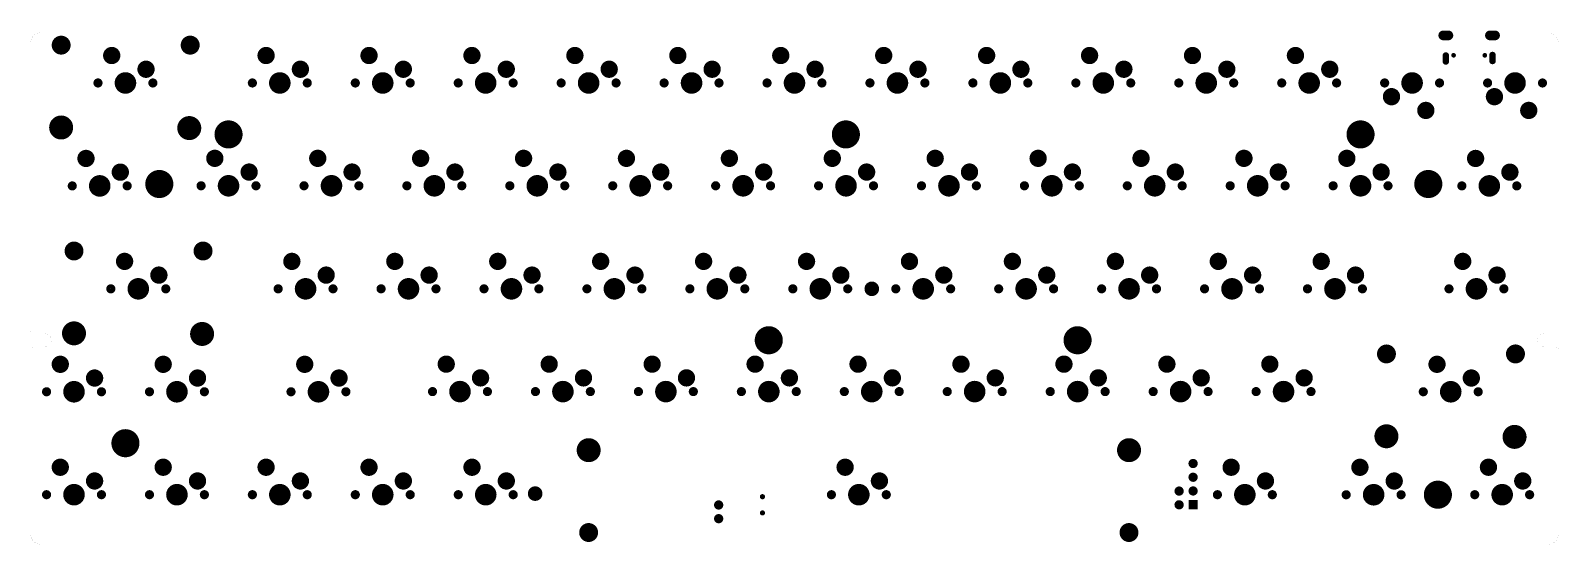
# Model space of a CAD drawing. Header units: millimetres. Extents: x 1049 to 1332, y 1256 to 1351.
import ezdxf

# ---------------------------------------------------------------- set-up
doc = ezdxf.new("R2010")
doc.units = ezdxf.units.MM
for name, color, linetype in [('BottomSolder', 6, 'Continuous'), ('KeepOutLayer', 6, 'Continuous'), ('PadHoleLayer', 156, 'Continuous')]:
    doc.layers.add(name, color=color, linetype=linetype)

# ---------------------------------------------------------------- blocks, each defined once
blk = doc.blocks.new('TYPE_C_2_76')
at = {"layer": 'BottomSolder'}
for points, const_width in [([(-3.85, 1.55), (-4.79, 1.55)], 1.8), ([(4.79, 1.55), (3.85, 1.55)], 1.8), ([(-4.32, -2.17), (-4.32, -3.27)], 1.2), ([(4.32, -2.08), (4.32, -3.18)], 1.2)]:
    blk.add_lwpolyline(points, dxfattribs=dict(at, const_width=const_width))
for points, const_width in [([(-5.24, 1.55, 1), (-4.34, 1.55, 1)], 0.902), ([(-4.3, 1.55, 1), (-3.4, 1.55, 1)], 0.902), ([(3.4, 1.55, 1), (4.3, 1.55, 1)], 0.902), ([(4.34, 1.55, 1), (5.24, 1.55, 1)], 0.902), ([(-4.62, -2.17, 1), (-4.02, -2.17, 1)], 0.602), ([(-4.62, -3.27, 1), (-4.02, -3.27, 1)], 0.602), ([(-3.1, -2.13, 1), (-2.67, -2.13, 1)], 0.427), ([(2.68, -2.13, 1), (3.11, -2.13, 1)], 0.427), ([(4.02, -2.08, 1), (4.62, -2.08, 1)], 0.602), ([(4.02, -3.18, 1), (4.62, -3.18, 1)], 0.602)]:
    blk.add_lwpolyline(points, format="xyb", close=True, dxfattribs=dict(at, const_width=const_width))
at = {"layer": 'PadHoleLayer'}
for points, const_width in [([(-4.54, 1.33), (-4.54, 1.78, -1), (-4.09, 1.78), (-4.09, 1.33, -1)], 0.15), ([(4.09, 1.33), (4.09, 1.78, -1), (4.54, 1.78), (4.54, 1.33, -1)], 0.15), ([(-4.54, -3.19), (-4.54, -2.24, -1), (-4.09, -2.24), (-4.09, -3.19, -1)], 0.15), ([(-3.05, -2.13, 1), (-2.72, -2.13, 1)], 0.325), ([(2.73, -2.13, 1), (3.06, -2.13, 1)], 0.325), ([(4.09, -3.1), (4.09, -2.15, -1), (4.54, -2.15), (4.54, -3.1, -1)], 0.15)]:
    blk.add_lwpolyline(points, format="xyb", close=True, dxfattribs=dict(at, const_width=const_width))
blk = doc.blocks.new('HDR1X4_79')
at = {"layer": 'BottomSolder', "const_width": 0.852}
for points in [[(2.11, 0, 1), (2.97, 0, 1)], [(4.65, 0, 1), (5.51, 0, 1)], [(7.19, 0, 1), (8.05, 0, 1)]]:
    blk.add_lwpolyline(points, format="xyb", close=True, dxfattribs=at)
at = {"layer": 'BottomSolder'}
blk.add_solid([(-0.85, -0.85), (0.85, -0.85), (-0.85, 0.85), (0.85, 0.85)], dxfattribs=at)
at = {"layer": 'PadHoleLayer', "const_width": 0.45}
for points in [[(-0.23, 0, 1), (0.23, 0, 1)], [(2.31, 0, 1), (2.77, 0, 1)], [(4.85, 0, 1), (5.31, 0, 1)], [(7.39, 0, 1), (7.85, 0, 1)]]:
    blk.add_lwpolyline(points, format="xyb", close=True, dxfattribs=at)
blk = doc.blocks.new('JUMP_WIRE_80')
at = {"layer": 'BottomSolder', "const_width": 0.852}
for points in [[(-0.43, 0, 1), (0.43, 0, 1)], [(2.11, 0, 1), (2.97, 0, 1)]]:
    blk.add_lwpolyline(points, format="xyb", close=True, dxfattribs=at)
at = {"layer": 'PadHoleLayer', "const_width": 0.457}
for points in [[(-0.23, 0, 1), (0.23, 0, 1)], [(2.31, 0, 1), (2.77, 0, 1)]]:
    blk.add_lwpolyline(points, format="xyb", close=True, dxfattribs=at)
blk = doc.blocks.new('2X____82')
at = {"layer": 'BottomSolder'}
for points, const_width in [([(-12.77, 7, 1), (-11.02, 7, 1)], 1.75), ([(11.1, 7, 1), (12.86, 7, 1)], 1.75), ([(-13.01, -8.24, 1), (-10.79, -8.24, 1)], 2.22), ([(10.7, -8.35, 1), (12.92, -8.35, 1)], 2.22)]:
    blk.add_lwpolyline(points, format="xyb", close=True, dxfattribs=dict(at, const_width=const_width))
at = {"layer": 'PadHoleLayer'}
for points, const_width in [([(-12.66, 7, 1), (-11.13, 7, 1)], 1.52), ([(11.22, 7, 1), (12.74, 7, 1)], 1.52), ([(-12.89, -8.24, 1), (-10.9, -8.24, 1)], 1.99), ([(10.81, -8.35, 1), (12.8, -8.35, 1)], 1.99)]:
    blk.add_lwpolyline(points, format="xyb", close=True, dxfattribs=dict(at, const_width=const_width))
blk = doc.blocks.new('2X____83')
at = {"layer": 'BottomSolder'}
for points, const_width in [([(-12.77, 7, 1), (-11.02, 7, 1)], 1.75), ([(11.1, 7, 1), (12.86, 7, 1)], 1.75), ([(-13.01, -8.24, 1), (-10.79, -8.24, 1)], 2.22), ([(10.7, -8.35, 1), (12.92, -8.35, 1)], 2.22)]:
    blk.add_lwpolyline(points, format="xyb", close=True, dxfattribs=dict(at, const_width=const_width))
at = {"layer": 'PadHoleLayer'}
for points, const_width in [([(-12.66, 7, 1), (-11.13, 7, 1)], 1.52), ([(11.22, 7, 1), (12.74, 7, 1)], 1.52), ([(-12.89, -8.24, 1), (-10.9, -8.24, 1)], 1.99), ([(10.81, -8.35, 1), (12.8, -8.35, 1)], 1.99)]:
    blk.add_lwpolyline(points, format="xyb", close=True, dxfattribs=dict(at, const_width=const_width))
blk = doc.blocks.new('2X____84')
at = {"layer": 'BottomSolder'}
for points, const_width in [([(-12.77, 7, 1), (-11.02, 7, 1)], 1.75), ([(11.1, 7, 1), (12.86, 7, 1)], 1.75), ([(-13.01, -8.24, 1), (-10.79, -8.24, 1)], 2.22), ([(10.7, -8.35, 1), (12.92, -8.35, 1)], 2.22)]:
    blk.add_lwpolyline(points, format="xyb", close=True, dxfattribs=dict(at, const_width=const_width))
at = {"layer": 'PadHoleLayer'}
for points, const_width in [([(-12.66, 7, 1), (-11.13, 7, 1)], 1.52), ([(11.22, 7, 1), (12.74, 7, 1)], 1.52), ([(-12.89, -8.24, 1), (-10.9, -8.24, 1)], 1.99), ([(10.81, -8.35, 1), (12.8, -8.35, 1)], 1.99)]:
    blk.add_lwpolyline(points, format="xyb", close=True, dxfattribs=dict(at, const_width=const_width))
blk = doc.blocks.new('6_25X____85')
at = {"layer": 'BottomSolder'}
for points, const_width in [([(-51.11, 8.24, 1), (-48.89, 8.24, 1)], 2.22), ([(48.89, 8.24, 1), (51.11, 8.24, 1)], 2.22), ([(-50.88, -7, 1), (-49.13, -7, 1)], 1.75), ([(49.12, -7, 1), (50.87, -7, 1)], 1.75)]:
    blk.add_lwpolyline(points, format="xyb", close=True, dxfattribs=dict(at, const_width=const_width))
at = {"layer": 'PadHoleLayer'}
for points, const_width in [([(-51, 8.24, 1), (-49.01, 8.24, 1)], 1.99), ([(49, 8.24, 1), (50.99, 8.24, 1)], 1.99), ([(-50.77, -7, 1), (-49.24, -7, 1)], 1.52), ([(49.23, -7, 1), (50.76, -7, 1)], 1.52)]:
    blk.add_lwpolyline(points, format="xyb", close=True, dxfattribs=dict(at, const_width=const_width))
blk = doc.blocks.new('____86')
at = {"layer": 'BottomSolder'}
for points, const_width in [([(-3.34, 5.08, 1), (-1.74, 5.08, 1)], 1.6), ([(3.01, 2.54, 1), (4.61, 2.54, 1)], 1.6), ([(-5.5, 0, 1), (-4.66, 0, 1)], 0.85), ([(-1, 0, 1), (1, 0, 1)], 1.99), ([(4.66, 0, 1), (5.5, 0, 1)], 0.85)]:
    blk.add_lwpolyline(points, format="xyb", close=True, dxfattribs=dict(at, const_width=const_width))
at = {"layer": 'PadHoleLayer'}
for points, const_width in [([(-3.29, 5.08, 1), (-1.79, 5.08, 1)], 1.5), ([(3.06, 2.54, 1), (4.56, 2.54, 1)], 1.5), ([(-5.5, 0, 1), (-4.66, 0, 1)], 0.85), ([(-1, 0, 1), (1, 0, 1)], 1.99), ([(4.66, 0, 1), (5.5, 0, 1)], 0.85)]:
    blk.add_lwpolyline(points, format="xyb", close=True, dxfattribs=dict(at, const_width=const_width))
blk = doc.blocks.new('____87')
at = {"layer": 'BottomSolder'}
for points, const_width in [([(-3.34, 5.08, 1), (-1.74, 5.08, 1)], 1.6), ([(3.01, 2.54, 1), (4.61, 2.54, 1)], 1.6), ([(-5.5, 0, 1), (-4.66, 0, 1)], 0.85), ([(-1, 0, 1), (1, 0, 1)], 1.99), ([(4.66, 0, 1), (5.5, 0, 1)], 0.85)]:
    blk.add_lwpolyline(points, format="xyb", close=True, dxfattribs=dict(at, const_width=const_width))
at = {"layer": 'PadHoleLayer'}
for points, const_width in [([(-3.29, 5.08, 1), (-1.79, 5.08, 1)], 1.5), ([(3.06, 2.54, 1), (4.56, 2.54, 1)], 1.5), ([(-5.5, 0, 1), (-4.66, 0, 1)], 0.85), ([(-1, 0, 1), (1, 0, 1)], 1.99), ([(4.66, 0, 1), (5.5, 0, 1)], 0.85)]:
    blk.add_lwpolyline(points, format="xyb", close=True, dxfattribs=dict(at, const_width=const_width))
blk = doc.blocks.new('____88')
at = {"layer": 'BottomSolder'}
for points, const_width in [([(-3.34, 5.08, 1), (-1.74, 5.08, 1)], 1.6), ([(3.01, 2.54, 1), (4.61, 2.54, 1)], 1.6), ([(-5.5, 0, 1), (-4.66, 0, 1)], 0.85), ([(-1, 0, 1), (1, 0, 1)], 1.99), ([(4.66, 0, 1), (5.5, 0, 1)], 0.85)]:
    blk.add_lwpolyline(points, format="xyb", close=True, dxfattribs=dict(at, const_width=const_width))
at = {"layer": 'PadHoleLayer'}
for points, const_width in [([(-3.29, 5.08, 1), (-1.79, 5.08, 1)], 1.5), ([(3.06, 2.54, 1), (4.56, 2.54, 1)], 1.5), ([(-5.5, 0, 1), (-4.66, 0, 1)], 0.85), ([(-1, 0, 1), (1, 0, 1)], 1.99), ([(4.66, 0, 1), (5.5, 0, 1)], 0.85)]:
    blk.add_lwpolyline(points, format="xyb", close=True, dxfattribs=dict(at, const_width=const_width))
blk = doc.blocks.new('____89')
at = {"layer": 'BottomSolder'}
for points, const_width in [([(-3.34, 5.08, 1), (-1.74, 5.08, 1)], 1.6), ([(3.01, 2.54, 1), (4.61, 2.54, 1)], 1.6), ([(-5.5, 0, 1), (-4.66, 0, 1)], 0.85), ([(-1, 0, 1), (1, 0, 1)], 1.99), ([(4.66, 0, 1), (5.5, 0, 1)], 0.85)]:
    blk.add_lwpolyline(points, format="xyb", close=True, dxfattribs=dict(at, const_width=const_width))
at = {"layer": 'PadHoleLayer'}
for points, const_width in [([(-3.29, 5.08, 1), (-1.79, 5.08, 1)], 1.5), ([(3.06, 2.54, 1), (4.56, 2.54, 1)], 1.5), ([(-5.5, 0, 1), (-4.66, 0, 1)], 0.85), ([(-1, 0, 1), (1, 0, 1)], 1.99), ([(4.66, 0, 1), (5.5, 0, 1)], 0.85)]:
    blk.add_lwpolyline(points, format="xyb", close=True, dxfattribs=dict(at, const_width=const_width))
blk = doc.blocks.new('____90')
at = {"layer": 'BottomSolder'}
for points, const_width in [([(-3.34, 5.08, 1), (-1.74, 5.08, 1)], 1.6), ([(3.01, 2.54, 1), (4.61, 2.54, 1)], 1.6), ([(-5.5, 0, 1), (-4.66, 0, 1)], 0.85), ([(-1, 0, 1), (1, 0, 1)], 1.99), ([(4.66, 0, 1), (5.5, 0, 1)], 0.85)]:
    blk.add_lwpolyline(points, format="xyb", close=True, dxfattribs=dict(at, const_width=const_width))
at = {"layer": 'PadHoleLayer'}
for points, const_width in [([(-3.29, 5.08, 1), (-1.79, 5.08, 1)], 1.5), ([(3.06, 2.54, 1), (4.56, 2.54, 1)], 1.5), ([(-5.5, 0, 1), (-4.66, 0, 1)], 0.85), ([(-1, 0, 1), (1, 0, 1)], 1.99), ([(4.66, 0, 1), (5.5, 0, 1)], 0.85)]:
    blk.add_lwpolyline(points, format="xyb", close=True, dxfattribs=dict(at, const_width=const_width))
blk = doc.blocks.new('____91')
at = {"layer": 'BottomSolder'}
for points, const_width in [([(-3.34, 5.08, 1), (-1.74, 5.08, 1)], 1.6), ([(3.01, 2.54, 1), (4.61, 2.54, 1)], 1.6), ([(-5.5, 0, 1), (-4.66, 0, 1)], 0.85), ([(-1, 0, 1), (1, 0, 1)], 1.99), ([(4.66, 0, 1), (5.5, 0, 1)], 0.85)]:
    blk.add_lwpolyline(points, format="xyb", close=True, dxfattribs=dict(at, const_width=const_width))
at = {"layer": 'PadHoleLayer'}
for points, const_width in [([(-3.29, 5.08, 1), (-1.79, 5.08, 1)], 1.5), ([(3.06, 2.54, 1), (4.56, 2.54, 1)], 1.5), ([(-5.5, 0, 1), (-4.66, 0, 1)], 0.85), ([(-1, 0, 1), (1, 0, 1)], 1.99), ([(4.66, 0, 1), (5.5, 0, 1)], 0.85)]:
    blk.add_lwpolyline(points, format="xyb", close=True, dxfattribs=dict(at, const_width=const_width))
blk = doc.blocks.new('____92')
at = {"layer": 'BottomSolder'}
for points, const_width in [([(-3.34, 5.08, 1), (-1.74, 5.08, 1)], 1.6), ([(3.01, 2.54, 1), (4.61, 2.54, 1)], 1.6), ([(-5.5, 0, 1), (-4.66, 0, 1)], 0.85), ([(-1, 0, 1), (1, 0, 1)], 1.99), ([(4.66, 0, 1), (5.5, 0, 1)], 0.85)]:
    blk.add_lwpolyline(points, format="xyb", close=True, dxfattribs=dict(at, const_width=const_width))
at = {"layer": 'PadHoleLayer'}
for points, const_width in [([(-3.29, 5.08, 1), (-1.79, 5.08, 1)], 1.5), ([(3.06, 2.54, 1), (4.56, 2.54, 1)], 1.5), ([(-5.5, 0, 1), (-4.66, 0, 1)], 0.85), ([(-1, 0, 1), (1, 0, 1)], 1.99), ([(4.66, 0, 1), (5.5, 0, 1)], 0.85)]:
    blk.add_lwpolyline(points, format="xyb", close=True, dxfattribs=dict(at, const_width=const_width))
blk = doc.blocks.new('____93')
at = {"layer": 'BottomSolder'}
for points, const_width in [([(-3.34, 5.08, 1), (-1.74, 5.08, 1)], 1.6), ([(3.01, 2.54, 1), (4.61, 2.54, 1)], 1.6), ([(-5.5, 0, 1), (-4.66, 0, 1)], 0.85), ([(-1, 0, 1), (1, 0, 1)], 1.99), ([(4.66, 0, 1), (5.5, 0, 1)], 0.85)]:
    blk.add_lwpolyline(points, format="xyb", close=True, dxfattribs=dict(at, const_width=const_width))
at = {"layer": 'PadHoleLayer'}
for points, const_width in [([(-3.29, 5.08, 1), (-1.79, 5.08, 1)], 1.5), ([(3.06, 2.54, 1), (4.56, 2.54, 1)], 1.5), ([(-5.5, 0, 1), (-4.66, 0, 1)], 0.85), ([(-1, 0, 1), (1, 0, 1)], 1.99), ([(4.66, 0, 1), (5.5, 0, 1)], 0.85)]:
    blk.add_lwpolyline(points, format="xyb", close=True, dxfattribs=dict(at, const_width=const_width))
blk = doc.blocks.new('____94')
at = {"layer": 'BottomSolder'}
for points, const_width in [([(-3.34, 5.08, 1), (-1.74, 5.08, 1)], 1.6), ([(3.01, 2.54, 1), (4.61, 2.54, 1)], 1.6), ([(-5.5, 0, 1), (-4.66, 0, 1)], 0.85), ([(-1, 0, 1), (1, 0, 1)], 1.99), ([(4.66, 0, 1), (5.5, 0, 1)], 0.85)]:
    blk.add_lwpolyline(points, format="xyb", close=True, dxfattribs=dict(at, const_width=const_width))
at = {"layer": 'PadHoleLayer'}
for points, const_width in [([(-3.29, 5.08, 1), (-1.79, 5.08, 1)], 1.5), ([(3.06, 2.54, 1), (4.56, 2.54, 1)], 1.5), ([(-5.5, 0, 1), (-4.66, 0, 1)], 0.85), ([(-1, 0, 1), (1, 0, 1)], 1.99), ([(4.66, 0, 1), (5.5, 0, 1)], 0.85)]:
    blk.add_lwpolyline(points, format="xyb", close=True, dxfattribs=dict(at, const_width=const_width))
blk = doc.blocks.new('____95')
at = {"layer": 'BottomSolder'}
for points, const_width in [([(-3.34, 5.08, 1), (-1.74, 5.08, 1)], 1.6), ([(3.01, 2.54, 1), (4.61, 2.54, 1)], 1.6), ([(-5.5, 0, 1), (-4.66, 0, 1)], 0.85), ([(-1, 0, 1), (1, 0, 1)], 1.99), ([(4.66, 0, 1), (5.5, 0, 1)], 0.85)]:
    blk.add_lwpolyline(points, format="xyb", close=True, dxfattribs=dict(at, const_width=const_width))
at = {"layer": 'PadHoleLayer'}
for points, const_width in [([(-3.29, 5.08, 1), (-1.79, 5.08, 1)], 1.5), ([(3.06, 2.54, 1), (4.56, 2.54, 1)], 1.5), ([(-5.5, 0, 1), (-4.66, 0, 1)], 0.85), ([(-1, 0, 1), (1, 0, 1)], 1.99), ([(4.66, 0, 1), (5.5, 0, 1)], 0.85)]:
    blk.add_lwpolyline(points, format="xyb", close=True, dxfattribs=dict(at, const_width=const_width))
blk = doc.blocks.new('____96')
at = {"layer": 'BottomSolder'}
for points, const_width in [([(-3.34, 5.08, 1), (-1.74, 5.08, 1)], 1.6), ([(3.01, 2.54, 1), (4.61, 2.54, 1)], 1.6), ([(-5.5, 0, 1), (-4.66, 0, 1)], 0.85), ([(-1, 0, 1), (1, 0, 1)], 1.99), ([(4.66, 0, 1), (5.5, 0, 1)], 0.85)]:
    blk.add_lwpolyline(points, format="xyb", close=True, dxfattribs=dict(at, const_width=const_width))
at = {"layer": 'PadHoleLayer'}
for points, const_width in [([(-3.29, 5.08, 1), (-1.79, 5.08, 1)], 1.5), ([(3.06, 2.54, 1), (4.56, 2.54, 1)], 1.5), ([(-5.5, 0, 1), (-4.66, 0, 1)], 0.85), ([(-1, 0, 1), (1, 0, 1)], 1.99), ([(4.66, 0, 1), (5.5, 0, 1)], 0.85)]:
    blk.add_lwpolyline(points, format="xyb", close=True, dxfattribs=dict(at, const_width=const_width))
blk = doc.blocks.new('____97')
at = {"layer": 'BottomSolder'}
for points, const_width in [([(-3.34, 5.08, 1), (-1.74, 5.08, 1)], 1.6), ([(3.01, 2.54, 1), (4.61, 2.54, 1)], 1.6), ([(-5.5, 0, 1), (-4.66, 0, 1)], 0.85), ([(-1, 0, 1), (1, 0, 1)], 1.99), ([(4.66, 0, 1), (5.5, 0, 1)], 0.85)]:
    blk.add_lwpolyline(points, format="xyb", close=True, dxfattribs=dict(at, const_width=const_width))
at = {"layer": 'PadHoleLayer'}
for points, const_width in [([(-3.29, 5.08, 1), (-1.79, 5.08, 1)], 1.5), ([(3.06, 2.54, 1), (4.56, 2.54, 1)], 1.5), ([(-5.5, 0, 1), (-4.66, 0, 1)], 0.85), ([(-1, 0, 1), (1, 0, 1)], 1.99), ([(4.66, 0, 1), (5.5, 0, 1)], 0.85)]:
    blk.add_lwpolyline(points, format="xyb", close=True, dxfattribs=dict(at, const_width=const_width))
blk = doc.blocks.new('____98')
at = {"layer": 'BottomSolder'}
for points, const_width in [([(-3.34, 5.08, 1), (-1.74, 5.08, 1)], 1.6), ([(3.01, 2.54, 1), (4.61, 2.54, 1)], 1.6), ([(-5.5, 0, 1), (-4.66, 0, 1)], 0.85), ([(-1, 0, 1), (1, 0, 1)], 1.99), ([(4.66, 0, 1), (5.5, 0, 1)], 0.85)]:
    blk.add_lwpolyline(points, format="xyb", close=True, dxfattribs=dict(at, const_width=const_width))
at = {"layer": 'PadHoleLayer'}
for points, const_width in [([(-3.29, 5.08, 1), (-1.79, 5.08, 1)], 1.5), ([(3.06, 2.54, 1), (4.56, 2.54, 1)], 1.5), ([(-5.5, 0, 1), (-4.66, 0, 1)], 0.85), ([(-1, 0, 1), (1, 0, 1)], 1.99), ([(4.66, 0, 1), (5.5, 0, 1)], 0.85)]:
    blk.add_lwpolyline(points, format="xyb", close=True, dxfattribs=dict(at, const_width=const_width))
blk = doc.blocks.new('____99')
at = {"layer": 'BottomSolder'}
for points, const_width in [([(-3.34, 5.08, 1), (-1.74, 5.08, 1)], 1.6), ([(3.01, 2.54, 1), (4.61, 2.54, 1)], 1.6), ([(-5.5, 0, 1), (-4.66, 0, 1)], 0.85), ([(-1, 0, 1), (1, 0, 1)], 1.99), ([(4.66, 0, 1), (5.5, 0, 1)], 0.85)]:
    blk.add_lwpolyline(points, format="xyb", close=True, dxfattribs=dict(at, const_width=const_width))
at = {"layer": 'PadHoleLayer'}
for points, const_width in [([(-3.29, 5.08, 1), (-1.79, 5.08, 1)], 1.5), ([(3.06, 2.54, 1), (4.56, 2.54, 1)], 1.5), ([(-5.5, 0, 1), (-4.66, 0, 1)], 0.85), ([(-1, 0, 1), (1, 0, 1)], 1.99), ([(4.66, 0, 1), (5.5, 0, 1)], 0.85)]:
    blk.add_lwpolyline(points, format="xyb", close=True, dxfattribs=dict(at, const_width=const_width))
blk = doc.blocks.new('____100')
at = {"layer": 'BottomSolder'}
for points, const_width in [([(-3.34, 5.08, 1), (-1.74, 5.08, 1)], 1.6), ([(3.01, 2.54, 1), (4.61, 2.54, 1)], 1.6), ([(-5.5, 0, 1), (-4.66, 0, 1)], 0.85), ([(-1, 0, 1), (1, 0, 1)], 1.99), ([(4.66, 0, 1), (5.5, 0, 1)], 0.85)]:
    blk.add_lwpolyline(points, format="xyb", close=True, dxfattribs=dict(at, const_width=const_width))
at = {"layer": 'PadHoleLayer'}
for points, const_width in [([(-3.29, 5.08, 1), (-1.79, 5.08, 1)], 1.5), ([(3.06, 2.54, 1), (4.56, 2.54, 1)], 1.5), ([(-5.5, 0, 1), (-4.66, 0, 1)], 0.85), ([(-1, 0, 1), (1, 0, 1)], 1.99), ([(4.66, 0, 1), (5.5, 0, 1)], 0.85)]:
    blk.add_lwpolyline(points, format="xyb", close=True, dxfattribs=dict(at, const_width=const_width))
blk = doc.blocks.new('____101')
at = {"layer": 'BottomSolder'}
for points, const_width in [([(-3.34, 5.08, 1), (-1.74, 5.08, 1)], 1.6), ([(3.01, 2.54, 1), (4.61, 2.54, 1)], 1.6), ([(-5.5, 0, 1), (-4.66, 0, 1)], 0.85), ([(-1, 0, 1), (1, 0, 1)], 1.99), ([(4.66, 0, 1), (5.5, 0, 1)], 0.85)]:
    blk.add_lwpolyline(points, format="xyb", close=True, dxfattribs=dict(at, const_width=const_width))
at = {"layer": 'PadHoleLayer'}
for points, const_width in [([(-3.29, 5.08, 1), (-1.79, 5.08, 1)], 1.5), ([(3.06, 2.54, 1), (4.56, 2.54, 1)], 1.5), ([(-5.5, 0, 1), (-4.66, 0, 1)], 0.85), ([(-1, 0, 1), (1, 0, 1)], 1.99), ([(4.66, 0, 1), (5.5, 0, 1)], 0.85)]:
    blk.add_lwpolyline(points, format="xyb", close=True, dxfattribs=dict(at, const_width=const_width))
blk = doc.blocks.new('____102')
at = {"layer": 'BottomSolder'}
for points, const_width in [([(-3.34, 5.08, 1), (-1.74, 5.08, 1)], 1.6), ([(3.01, 2.54, 1), (4.61, 2.54, 1)], 1.6), ([(-5.5, 0, 1), (-4.66, 0, 1)], 0.85), ([(-1, 0, 1), (1, 0, 1)], 1.99), ([(4.66, 0, 1), (5.5, 0, 1)], 0.85)]:
    blk.add_lwpolyline(points, format="xyb", close=True, dxfattribs=dict(at, const_width=const_width))
at = {"layer": 'PadHoleLayer'}
for points, const_width in [([(-3.29, 5.08, 1), (-1.79, 5.08, 1)], 1.5), ([(3.06, 2.54, 1), (4.56, 2.54, 1)], 1.5), ([(-5.5, 0, 1), (-4.66, 0, 1)], 0.85), ([(-1, 0, 1), (1, 0, 1)], 1.99), ([(4.66, 0, 1), (5.5, 0, 1)], 0.85)]:
    blk.add_lwpolyline(points, format="xyb", close=True, dxfattribs=dict(at, const_width=const_width))
blk = doc.blocks.new('____103')
at = {"layer": 'BottomSolder'}
for points, const_width in [([(-3.34, 5.08, 1), (-1.74, 5.08, 1)], 1.6), ([(3.01, 2.54, 1), (4.61, 2.54, 1)], 1.6), ([(-5.5, 0, 1), (-4.66, 0, 1)], 0.85), ([(-1, 0, 1), (1, 0, 1)], 1.99), ([(4.66, 0, 1), (5.5, 0, 1)], 0.85)]:
    blk.add_lwpolyline(points, format="xyb", close=True, dxfattribs=dict(at, const_width=const_width))
at = {"layer": 'PadHoleLayer'}
for points, const_width in [([(-3.29, 5.08, 1), (-1.79, 5.08, 1)], 1.5), ([(3.06, 2.54, 1), (4.56, 2.54, 1)], 1.5), ([(-5.5, 0, 1), (-4.66, 0, 1)], 0.85), ([(-1, 0, 1), (1, 0, 1)], 1.99), ([(4.66, 0, 1), (5.5, 0, 1)], 0.85)]:
    blk.add_lwpolyline(points, format="xyb", close=True, dxfattribs=dict(at, const_width=const_width))
blk = doc.blocks.new('____104')
at = {"layer": 'BottomSolder'}
for points, const_width in [([(-3.34, 5.08, 1), (-1.74, 5.08, 1)], 1.6), ([(3.01, 2.54, 1), (4.61, 2.54, 1)], 1.6), ([(-5.5, 0, 1), (-4.66, 0, 1)], 0.85), ([(-1, 0, 1), (1, 0, 1)], 1.99), ([(4.66, 0, 1), (5.5, 0, 1)], 0.85)]:
    blk.add_lwpolyline(points, format="xyb", close=True, dxfattribs=dict(at, const_width=const_width))
at = {"layer": 'PadHoleLayer'}
for points, const_width in [([(-3.29, 5.08, 1), (-1.79, 5.08, 1)], 1.5), ([(3.06, 2.54, 1), (4.56, 2.54, 1)], 1.5), ([(-5.5, 0, 1), (-4.66, 0, 1)], 0.85), ([(-1, 0, 1), (1, 0, 1)], 1.99), ([(4.66, 0, 1), (5.5, 0, 1)], 0.85)]:
    blk.add_lwpolyline(points, format="xyb", close=True, dxfattribs=dict(at, const_width=const_width))
blk = doc.blocks.new('____105')
at = {"layer": 'BottomSolder'}
for points, const_width in [([(-3.34, 5.08, 1), (-1.74, 5.08, 1)], 1.6), ([(3.01, 2.54, 1), (4.61, 2.54, 1)], 1.6), ([(-5.5, 0, 1), (-4.66, 0, 1)], 0.85), ([(-1, 0, 1), (1, 0, 1)], 1.99), ([(4.66, 0, 1), (5.5, 0, 1)], 0.85)]:
    blk.add_lwpolyline(points, format="xyb", close=True, dxfattribs=dict(at, const_width=const_width))
at = {"layer": 'PadHoleLayer'}
for points, const_width in [([(-3.29, 5.08, 1), (-1.79, 5.08, 1)], 1.5), ([(3.06, 2.54, 1), (4.56, 2.54, 1)], 1.5), ([(-5.5, 0, 1), (-4.66, 0, 1)], 0.85), ([(-1, 0, 1), (1, 0, 1)], 1.99), ([(4.66, 0, 1), (5.5, 0, 1)], 0.85)]:
    blk.add_lwpolyline(points, format="xyb", close=True, dxfattribs=dict(at, const_width=const_width))
blk = doc.blocks.new('____106')
at = {"layer": 'BottomSolder'}
for points, const_width in [([(-3.34, 5.08, 1), (-1.74, 5.08, 1)], 1.6), ([(3.01, 2.54, 1), (4.61, 2.54, 1)], 1.6), ([(-5.5, 0, 1), (-4.66, 0, 1)], 0.85), ([(-1, 0, 1), (1, 0, 1)], 1.99), ([(4.66, 0, 1), (5.5, 0, 1)], 0.85)]:
    blk.add_lwpolyline(points, format="xyb", close=True, dxfattribs=dict(at, const_width=const_width))
at = {"layer": 'PadHoleLayer'}
for points, const_width in [([(-3.29, 5.08, 1), (-1.79, 5.08, 1)], 1.5), ([(3.06, 2.54, 1), (4.56, 2.54, 1)], 1.5), ([(-5.5, 0, 1), (-4.66, 0, 1)], 0.85), ([(-1, 0, 1), (1, 0, 1)], 1.99), ([(4.66, 0, 1), (5.5, 0, 1)], 0.85)]:
    blk.add_lwpolyline(points, format="xyb", close=True, dxfattribs=dict(at, const_width=const_width))
blk = doc.blocks.new('____107')
at = {"layer": 'BottomSolder'}
for points, const_width in [([(-3.34, 5.08, 1), (-1.74, 5.08, 1)], 1.6), ([(3.01, 2.54, 1), (4.61, 2.54, 1)], 1.6), ([(-5.5, 0, 1), (-4.66, 0, 1)], 0.85), ([(-1, 0, 1), (1, 0, 1)], 1.99), ([(4.66, 0, 1), (5.5, 0, 1)], 0.85)]:
    blk.add_lwpolyline(points, format="xyb", close=True, dxfattribs=dict(at, const_width=const_width))
at = {"layer": 'PadHoleLayer'}
for points, const_width in [([(-3.29, 5.08, 1), (-1.79, 5.08, 1)], 1.5), ([(3.06, 2.54, 1), (4.56, 2.54, 1)], 1.5), ([(-5.5, 0, 1), (-4.66, 0, 1)], 0.85), ([(-1, 0, 1), (1, 0, 1)], 1.99), ([(4.66, 0, 1), (5.5, 0, 1)], 0.85)]:
    blk.add_lwpolyline(points, format="xyb", close=True, dxfattribs=dict(at, const_width=const_width))
blk = doc.blocks.new('____108')
at = {"layer": 'BottomSolder'}
for points, const_width in [([(-3.34, 5.08, 1), (-1.74, 5.08, 1)], 1.6), ([(3.01, 2.54, 1), (4.61, 2.54, 1)], 1.6), ([(-5.5, 0, 1), (-4.66, 0, 1)], 0.85), ([(-1, 0, 1), (1, 0, 1)], 1.99), ([(4.66, 0, 1), (5.5, 0, 1)], 0.85)]:
    blk.add_lwpolyline(points, format="xyb", close=True, dxfattribs=dict(at, const_width=const_width))
at = {"layer": 'PadHoleLayer'}
for points, const_width in [([(-3.29, 5.08, 1), (-1.79, 5.08, 1)], 1.5), ([(3.06, 2.54, 1), (4.56, 2.54, 1)], 1.5), ([(-5.5, 0, 1), (-4.66, 0, 1)], 0.85), ([(-1, 0, 1), (1, 0, 1)], 1.99), ([(4.66, 0, 1), (5.5, 0, 1)], 0.85)]:
    blk.add_lwpolyline(points, format="xyb", close=True, dxfattribs=dict(at, const_width=const_width))
blk = doc.blocks.new('____109')
at = {"layer": 'BottomSolder'}
for points, const_width in [([(-3.34, 5.08, 1), (-1.74, 5.08, 1)], 1.6), ([(3.01, 2.54, 1), (4.61, 2.54, 1)], 1.6), ([(-5.5, 0, 1), (-4.66, 0, 1)], 0.85), ([(-1, 0, 1), (1, 0, 1)], 1.99), ([(4.66, 0, 1), (5.5, 0, 1)], 0.85)]:
    blk.add_lwpolyline(points, format="xyb", close=True, dxfattribs=dict(at, const_width=const_width))
at = {"layer": 'PadHoleLayer'}
for points, const_width in [([(-3.29, 5.08, 1), (-1.79, 5.08, 1)], 1.5), ([(3.06, 2.54, 1), (4.56, 2.54, 1)], 1.5), ([(-5.5, 0, 1), (-4.66, 0, 1)], 0.85), ([(-1, 0, 1), (1, 0, 1)], 1.99), ([(4.66, 0, 1), (5.5, 0, 1)], 0.85)]:
    blk.add_lwpolyline(points, format="xyb", close=True, dxfattribs=dict(at, const_width=const_width))
blk = doc.blocks.new('____110')
at = {"layer": 'BottomSolder'}
for points, const_width in [([(-3.34, 5.08, 1), (-1.74, 5.08, 1)], 1.6), ([(3.01, 2.54, 1), (4.61, 2.54, 1)], 1.6), ([(-5.5, 0, 1), (-4.66, 0, 1)], 0.85), ([(-1, 0, 1), (1, 0, 1)], 1.99), ([(4.66, 0, 1), (5.5, 0, 1)], 0.85)]:
    blk.add_lwpolyline(points, format="xyb", close=True, dxfattribs=dict(at, const_width=const_width))
at = {"layer": 'PadHoleLayer'}
for points, const_width in [([(-3.29, 5.08, 1), (-1.79, 5.08, 1)], 1.5), ([(3.06, 2.54, 1), (4.56, 2.54, 1)], 1.5), ([(-5.5, 0, 1), (-4.66, 0, 1)], 0.85), ([(-1, 0, 1), (1, 0, 1)], 1.99), ([(4.66, 0, 1), (5.5, 0, 1)], 0.85)]:
    blk.add_lwpolyline(points, format="xyb", close=True, dxfattribs=dict(at, const_width=const_width))
blk = doc.blocks.new('____111')
at = {"layer": 'BottomSolder'}
for points, const_width in [([(-3.34, 5.08, 1), (-1.74, 5.08, 1)], 1.6), ([(3.01, 2.54, 1), (4.61, 2.54, 1)], 1.6), ([(-5.5, 0, 1), (-4.66, 0, 1)], 0.85), ([(-1, 0, 1), (1, 0, 1)], 1.99), ([(4.66, 0, 1), (5.5, 0, 1)], 0.85)]:
    blk.add_lwpolyline(points, format="xyb", close=True, dxfattribs=dict(at, const_width=const_width))
at = {"layer": 'PadHoleLayer'}
for points, const_width in [([(-3.29, 5.08, 1), (-1.79, 5.08, 1)], 1.5), ([(3.06, 2.54, 1), (4.56, 2.54, 1)], 1.5), ([(-5.5, 0, 1), (-4.66, 0, 1)], 0.85), ([(-1, 0, 1), (1, 0, 1)], 1.99), ([(4.66, 0, 1), (5.5, 0, 1)], 0.85)]:
    blk.add_lwpolyline(points, format="xyb", close=True, dxfattribs=dict(at, const_width=const_width))
blk = doc.blocks.new('____112')
at = {"layer": 'BottomSolder'}
for points, const_width in [([(-3.34, 5.08, 1), (-1.74, 5.08, 1)], 1.6), ([(3.01, 2.54, 1), (4.61, 2.54, 1)], 1.6), ([(-5.5, 0, 1), (-4.66, 0, 1)], 0.85), ([(-1, 0, 1), (1, 0, 1)], 1.99), ([(4.66, 0, 1), (5.5, 0, 1)], 0.85)]:
    blk.add_lwpolyline(points, format="xyb", close=True, dxfattribs=dict(at, const_width=const_width))
at = {"layer": 'PadHoleLayer'}
for points, const_width in [([(-3.29, 5.08, 1), (-1.79, 5.08, 1)], 1.5), ([(3.06, 2.54, 1), (4.56, 2.54, 1)], 1.5), ([(-5.5, 0, 1), (-4.66, 0, 1)], 0.85), ([(-1, 0, 1), (1, 0, 1)], 1.99), ([(4.66, 0, 1), (5.5, 0, 1)], 0.85)]:
    blk.add_lwpolyline(points, format="xyb", close=True, dxfattribs=dict(at, const_width=const_width))
blk = doc.blocks.new('____113')
at = {"layer": 'BottomSolder'}
for points, const_width in [([(-3.34, 5.08, 1), (-1.74, 5.08, 1)], 1.6), ([(3.01, 2.54, 1), (4.61, 2.54, 1)], 1.6), ([(-5.5, 0, 1), (-4.66, 0, 1)], 0.85), ([(-1, 0, 1), (1, 0, 1)], 1.99), ([(4.66, 0, 1), (5.5, 0, 1)], 0.85)]:
    blk.add_lwpolyline(points, format="xyb", close=True, dxfattribs=dict(at, const_width=const_width))
at = {"layer": 'PadHoleLayer'}
for points, const_width in [([(-3.29, 5.08, 1), (-1.79, 5.08, 1)], 1.5), ([(3.06, 2.54, 1), (4.56, 2.54, 1)], 1.5), ([(-5.5, 0, 1), (-4.66, 0, 1)], 0.85), ([(-1, 0, 1), (1, 0, 1)], 1.99), ([(4.66, 0, 1), (5.5, 0, 1)], 0.85)]:
    blk.add_lwpolyline(points, format="xyb", close=True, dxfattribs=dict(at, const_width=const_width))
blk = doc.blocks.new('____114')
at = {"layer": 'BottomSolder'}
for points, const_width in [([(-3.34, 5.08, 1), (-1.74, 5.08, 1)], 1.6), ([(3.01, 2.54, 1), (4.61, 2.54, 1)], 1.6), ([(-5.5, 0, 1), (-4.66, 0, 1)], 0.85), ([(-1, 0, 1), (1, 0, 1)], 1.99), ([(4.66, 0, 1), (5.5, 0, 1)], 0.85)]:
    blk.add_lwpolyline(points, format="xyb", close=True, dxfattribs=dict(at, const_width=const_width))
at = {"layer": 'PadHoleLayer'}
for points, const_width in [([(-3.29, 5.08, 1), (-1.79, 5.08, 1)], 1.5), ([(3.06, 2.54, 1), (4.56, 2.54, 1)], 1.5), ([(-5.5, 0, 1), (-4.66, 0, 1)], 0.85), ([(-1, 0, 1), (1, 0, 1)], 1.99), ([(4.66, 0, 1), (5.5, 0, 1)], 0.85)]:
    blk.add_lwpolyline(points, format="xyb", close=True, dxfattribs=dict(at, const_width=const_width))
blk = doc.blocks.new('____115')
at = {"layer": 'BottomSolder'}
for points, const_width in [([(-3.34, 5.08, 1), (-1.74, 5.08, 1)], 1.6), ([(3.01, 2.54, 1), (4.61, 2.54, 1)], 1.6), ([(-5.5, 0, 1), (-4.66, 0, 1)], 0.85), ([(-1, 0, 1), (1, 0, 1)], 1.99), ([(4.66, 0, 1), (5.5, 0, 1)], 0.85)]:
    blk.add_lwpolyline(points, format="xyb", close=True, dxfattribs=dict(at, const_width=const_width))
at = {"layer": 'PadHoleLayer'}
for points, const_width in [([(-3.29, 5.08, 1), (-1.79, 5.08, 1)], 1.5), ([(3.06, 2.54, 1), (4.56, 2.54, 1)], 1.5), ([(-5.5, 0, 1), (-4.66, 0, 1)], 0.85), ([(-1, 0, 1), (1, 0, 1)], 1.99), ([(4.66, 0, 1), (5.5, 0, 1)], 0.85)]:
    blk.add_lwpolyline(points, format="xyb", close=True, dxfattribs=dict(at, const_width=const_width))
blk = doc.blocks.new('____116')
at = {"layer": 'BottomSolder'}
for points, const_width in [([(-3.34, 5.08, 1), (-1.74, 5.08, 1)], 1.6), ([(3.01, 2.54, 1), (4.61, 2.54, 1)], 1.6), ([(-5.5, 0, 1), (-4.66, 0, 1)], 0.85), ([(-1, 0, 1), (1, 0, 1)], 1.99), ([(4.66, 0, 1), (5.5, 0, 1)], 0.85)]:
    blk.add_lwpolyline(points, format="xyb", close=True, dxfattribs=dict(at, const_width=const_width))
at = {"layer": 'PadHoleLayer'}
for points, const_width in [([(-3.29, 5.08, 1), (-1.79, 5.08, 1)], 1.5), ([(3.06, 2.54, 1), (4.56, 2.54, 1)], 1.5), ([(-5.5, 0, 1), (-4.66, 0, 1)], 0.85), ([(-1, 0, 1), (1, 0, 1)], 1.99), ([(4.66, 0, 1), (5.5, 0, 1)], 0.85)]:
    blk.add_lwpolyline(points, format="xyb", close=True, dxfattribs=dict(at, const_width=const_width))
blk = doc.blocks.new('____117')
at = {"layer": 'BottomSolder'}
for points, const_width in [([(-3.34, 5.08, 1), (-1.74, 5.08, 1)], 1.6), ([(3.01, 2.54, 1), (4.61, 2.54, 1)], 1.6), ([(-5.5, 0, 1), (-4.66, 0, 1)], 0.85), ([(-1, 0, 1), (1, 0, 1)], 1.99), ([(4.66, 0, 1), (5.5, 0, 1)], 0.85)]:
    blk.add_lwpolyline(points, format="xyb", close=True, dxfattribs=dict(at, const_width=const_width))
at = {"layer": 'PadHoleLayer'}
for points, const_width in [([(-3.29, 5.08, 1), (-1.79, 5.08, 1)], 1.5), ([(3.06, 2.54, 1), (4.56, 2.54, 1)], 1.5), ([(-5.5, 0, 1), (-4.66, 0, 1)], 0.85), ([(-1, 0, 1), (1, 0, 1)], 1.99), ([(4.66, 0, 1), (5.5, 0, 1)], 0.85)]:
    blk.add_lwpolyline(points, format="xyb", close=True, dxfattribs=dict(at, const_width=const_width))
blk = doc.blocks.new('____118')
at = {"layer": 'BottomSolder'}
for points, const_width in [([(-3.34, 5.08, 1), (-1.74, 5.08, 1)], 1.6), ([(3.01, 2.54, 1), (4.61, 2.54, 1)], 1.6), ([(-5.5, 0, 1), (-4.66, 0, 1)], 0.85), ([(-1, 0, 1), (1, 0, 1)], 1.99), ([(4.66, 0, 1), (5.5, 0, 1)], 0.85)]:
    blk.add_lwpolyline(points, format="xyb", close=True, dxfattribs=dict(at, const_width=const_width))
at = {"layer": 'PadHoleLayer'}
for points, const_width in [([(-3.29, 5.08, 1), (-1.79, 5.08, 1)], 1.5), ([(3.06, 2.54, 1), (4.56, 2.54, 1)], 1.5), ([(-5.5, 0, 1), (-4.66, 0, 1)], 0.85), ([(-1, 0, 1), (1, 0, 1)], 1.99), ([(4.66, 0, 1), (5.5, 0, 1)], 0.85)]:
    blk.add_lwpolyline(points, format="xyb", close=True, dxfattribs=dict(at, const_width=const_width))
blk = doc.blocks.new('____119')
at = {"layer": 'BottomSolder'}
for points, const_width in [([(-3.34, 5.08, 1), (-1.74, 5.08, 1)], 1.6), ([(3.01, 2.54, 1), (4.61, 2.54, 1)], 1.6), ([(-5.5, 0, 1), (-4.66, 0, 1)], 0.85), ([(-1, 0, 1), (1, 0, 1)], 1.99), ([(4.66, 0, 1), (5.5, 0, 1)], 0.85)]:
    blk.add_lwpolyline(points, format="xyb", close=True, dxfattribs=dict(at, const_width=const_width))
at = {"layer": 'PadHoleLayer'}
for points, const_width in [([(-3.29, 5.08, 1), (-1.79, 5.08, 1)], 1.5), ([(3.06, 2.54, 1), (4.56, 2.54, 1)], 1.5), ([(-5.5, 0, 1), (-4.66, 0, 1)], 0.85), ([(-1, 0, 1), (1, 0, 1)], 1.99), ([(4.66, 0, 1), (5.5, 0, 1)], 0.85)]:
    blk.add_lwpolyline(points, format="xyb", close=True, dxfattribs=dict(at, const_width=const_width))
blk = doc.blocks.new('____120')
at = {"layer": 'BottomSolder'}
for points, const_width in [([(-3.34, 5.08, 1), (-1.74, 5.08, 1)], 1.6), ([(3.01, 2.54, 1), (4.61, 2.54, 1)], 1.6), ([(-5.5, 0, 1), (-4.66, 0, 1)], 0.85), ([(-1, 0, 1), (1, 0, 1)], 1.99), ([(4.66, 0, 1), (5.5, 0, 1)], 0.85)]:
    blk.add_lwpolyline(points, format="xyb", close=True, dxfattribs=dict(at, const_width=const_width))
at = {"layer": 'PadHoleLayer'}
for points, const_width in [([(-3.29, 5.08, 1), (-1.79, 5.08, 1)], 1.5), ([(3.06, 2.54, 1), (4.56, 2.54, 1)], 1.5), ([(-5.5, 0, 1), (-4.66, 0, 1)], 0.85), ([(-1, 0, 1), (1, 0, 1)], 1.99), ([(4.66, 0, 1), (5.5, 0, 1)], 0.85)]:
    blk.add_lwpolyline(points, format="xyb", close=True, dxfattribs=dict(at, const_width=const_width))
blk = doc.blocks.new('____121')
at = {"layer": 'BottomSolder'}
for points, const_width in [([(-3.34, 5.08, 1), (-1.74, 5.08, 1)], 1.6), ([(3.01, 2.54, 1), (4.61, 2.54, 1)], 1.6), ([(-5.5, 0, 1), (-4.66, 0, 1)], 0.85), ([(-1, 0, 1), (1, 0, 1)], 1.99), ([(4.66, 0, 1), (5.5, 0, 1)], 0.85)]:
    blk.add_lwpolyline(points, format="xyb", close=True, dxfattribs=dict(at, const_width=const_width))
at = {"layer": 'PadHoleLayer'}
for points, const_width in [([(-3.29, 5.08, 1), (-1.79, 5.08, 1)], 1.5), ([(3.06, 2.54, 1), (4.56, 2.54, 1)], 1.5), ([(-5.5, 0, 1), (-4.66, 0, 1)], 0.85), ([(-1, 0, 1), (1, 0, 1)], 1.99), ([(4.66, 0, 1), (5.5, 0, 1)], 0.85)]:
    blk.add_lwpolyline(points, format="xyb", close=True, dxfattribs=dict(at, const_width=const_width))
blk = doc.blocks.new('____122')
at = {"layer": 'BottomSolder'}
for points, const_width in [([(-3.34, 5.08, 1), (-1.74, 5.08, 1)], 1.6), ([(3.01, 2.54, 1), (4.61, 2.54, 1)], 1.6), ([(-5.5, 0, 1), (-4.66, 0, 1)], 0.85), ([(-1, 0, 1), (1, 0, 1)], 1.99), ([(4.66, 0, 1), (5.5, 0, 1)], 0.85)]:
    blk.add_lwpolyline(points, format="xyb", close=True, dxfattribs=dict(at, const_width=const_width))
at = {"layer": 'PadHoleLayer'}
for points, const_width in [([(-3.29, 5.08, 1), (-1.79, 5.08, 1)], 1.5), ([(3.06, 2.54, 1), (4.56, 2.54, 1)], 1.5), ([(-5.5, 0, 1), (-4.66, 0, 1)], 0.85), ([(-1, 0, 1), (1, 0, 1)], 1.99), ([(4.66, 0, 1), (5.5, 0, 1)], 0.85)]:
    blk.add_lwpolyline(points, format="xyb", close=True, dxfattribs=dict(at, const_width=const_width))
blk = doc.blocks.new('____123')
at = {"layer": 'BottomSolder'}
for points, const_width in [([(-3.34, 5.08, 1), (-1.74, 5.08, 1)], 1.6), ([(3.01, 2.54, 1), (4.61, 2.54, 1)], 1.6), ([(-5.5, 0, 1), (-4.66, 0, 1)], 0.85), ([(-1, 0, 1), (1, 0, 1)], 1.99), ([(4.66, 0, 1), (5.5, 0, 1)], 0.85)]:
    blk.add_lwpolyline(points, format="xyb", close=True, dxfattribs=dict(at, const_width=const_width))
at = {"layer": 'PadHoleLayer'}
for points, const_width in [([(-3.29, 5.08, 1), (-1.79, 5.08, 1)], 1.5), ([(3.06, 2.54, 1), (4.56, 2.54, 1)], 1.5), ([(-5.5, 0, 1), (-4.66, 0, 1)], 0.85), ([(-1, 0, 1), (1, 0, 1)], 1.99), ([(4.66, 0, 1), (5.5, 0, 1)], 0.85)]:
    blk.add_lwpolyline(points, format="xyb", close=True, dxfattribs=dict(at, const_width=const_width))
blk = doc.blocks.new('____124')
at = {"layer": 'BottomSolder'}
for points, const_width in [([(-3.34, 5.08, 1), (-1.74, 5.08, 1)], 1.6), ([(3.01, 2.54, 1), (4.61, 2.54, 1)], 1.6), ([(-5.5, 0, 1), (-4.66, 0, 1)], 0.85), ([(-1, 0, 1), (1, 0, 1)], 1.99), ([(4.66, 0, 1), (5.5, 0, 1)], 0.85)]:
    blk.add_lwpolyline(points, format="xyb", close=True, dxfattribs=dict(at, const_width=const_width))
at = {"layer": 'PadHoleLayer'}
for points, const_width in [([(-3.29, 5.08, 1), (-1.79, 5.08, 1)], 1.5), ([(3.06, 2.54, 1), (4.56, 2.54, 1)], 1.5), ([(-5.5, 0, 1), (-4.66, 0, 1)], 0.85), ([(-1, 0, 1), (1, 0, 1)], 1.99), ([(4.66, 0, 1), (5.5, 0, 1)], 0.85)]:
    blk.add_lwpolyline(points, format="xyb", close=True, dxfattribs=dict(at, const_width=const_width))
blk = doc.blocks.new('____125')
at = {"layer": 'BottomSolder'}
for points, const_width in [([(-3.34, 5.08, 1), (-1.74, 5.08, 1)], 1.6), ([(3.01, 2.54, 1), (4.61, 2.54, 1)], 1.6), ([(-5.5, 0, 1), (-4.66, 0, 1)], 0.85), ([(-1, 0, 1), (1, 0, 1)], 1.99), ([(4.66, 0, 1), (5.5, 0, 1)], 0.85)]:
    blk.add_lwpolyline(points, format="xyb", close=True, dxfattribs=dict(at, const_width=const_width))
at = {"layer": 'PadHoleLayer'}
for points, const_width in [([(-3.29, 5.08, 1), (-1.79, 5.08, 1)], 1.5), ([(3.06, 2.54, 1), (4.56, 2.54, 1)], 1.5), ([(-5.5, 0, 1), (-4.66, 0, 1)], 0.85), ([(-1, 0, 1), (1, 0, 1)], 1.99), ([(4.66, 0, 1), (5.5, 0, 1)], 0.85)]:
    blk.add_lwpolyline(points, format="xyb", close=True, dxfattribs=dict(at, const_width=const_width))
blk = doc.blocks.new('____126')
at = {"layer": 'BottomSolder'}
for points, const_width in [([(-3.34, 5.08, 1), (-1.74, 5.08, 1)], 1.6), ([(3.01, 2.54, 1), (4.61, 2.54, 1)], 1.6), ([(-5.5, 0, 1), (-4.66, 0, 1)], 0.85), ([(-1, 0, 1), (1, 0, 1)], 1.99), ([(4.66, 0, 1), (5.5, 0, 1)], 0.85)]:
    blk.add_lwpolyline(points, format="xyb", close=True, dxfattribs=dict(at, const_width=const_width))
at = {"layer": 'PadHoleLayer'}
for points, const_width in [([(-3.29, 5.08, 1), (-1.79, 5.08, 1)], 1.5), ([(3.06, 2.54, 1), (4.56, 2.54, 1)], 1.5), ([(-5.5, 0, 1), (-4.66, 0, 1)], 0.85), ([(-1, 0, 1), (1, 0, 1)], 1.99), ([(4.66, 0, 1), (5.5, 0, 1)], 0.85)]:
    blk.add_lwpolyline(points, format="xyb", close=True, dxfattribs=dict(at, const_width=const_width))
blk = doc.blocks.new('____127')
at = {"layer": 'BottomSolder'}
for points, const_width in [([(-3.34, 5.08, 1), (-1.74, 5.08, 1)], 1.6), ([(3.01, 2.54, 1), (4.61, 2.54, 1)], 1.6), ([(-5.5, 0, 1), (-4.66, 0, 1)], 0.85), ([(-1, 0, 1), (1, 0, 1)], 1.99), ([(4.66, 0, 1), (5.5, 0, 1)], 0.85)]:
    blk.add_lwpolyline(points, format="xyb", close=True, dxfattribs=dict(at, const_width=const_width))
at = {"layer": 'PadHoleLayer'}
for points, const_width in [([(-3.29, 5.08, 1), (-1.79, 5.08, 1)], 1.5), ([(3.06, 2.54, 1), (4.56, 2.54, 1)], 1.5), ([(-5.5, 0, 1), (-4.66, 0, 1)], 0.85), ([(-1, 0, 1), (1, 0, 1)], 1.99), ([(4.66, 0, 1), (5.5, 0, 1)], 0.85)]:
    blk.add_lwpolyline(points, format="xyb", close=True, dxfattribs=dict(at, const_width=const_width))
blk = doc.blocks.new('____128')
at = {"layer": 'BottomSolder'}
for points, const_width in [([(-3.34, 5.08, 1), (-1.74, 5.08, 1)], 1.6), ([(3.01, 2.54, 1), (4.61, 2.54, 1)], 1.6), ([(-5.5, 0, 1), (-4.66, 0, 1)], 0.85), ([(-1, 0, 1), (1, 0, 1)], 1.99), ([(4.66, 0, 1), (5.5, 0, 1)], 0.85)]:
    blk.add_lwpolyline(points, format="xyb", close=True, dxfattribs=dict(at, const_width=const_width))
at = {"layer": 'PadHoleLayer'}
for points, const_width in [([(-3.29, 5.08, 1), (-1.79, 5.08, 1)], 1.5), ([(3.06, 2.54, 1), (4.56, 2.54, 1)], 1.5), ([(-5.5, 0, 1), (-4.66, 0, 1)], 0.85), ([(-1, 0, 1), (1, 0, 1)], 1.99), ([(4.66, 0, 1), (5.5, 0, 1)], 0.85)]:
    blk.add_lwpolyline(points, format="xyb", close=True, dxfattribs=dict(at, const_width=const_width))
blk = doc.blocks.new('____129')
at = {"layer": 'BottomSolder'}
for points, const_width in [([(-3.34, 5.08, 1), (-1.74, 5.08, 1)], 1.6), ([(3.01, 2.54, 1), (4.61, 2.54, 1)], 1.6), ([(-5.5, 0, 1), (-4.66, 0, 1)], 0.85), ([(-1, 0, 1), (1, 0, 1)], 1.99), ([(4.66, 0, 1), (5.5, 0, 1)], 0.85)]:
    blk.add_lwpolyline(points, format="xyb", close=True, dxfattribs=dict(at, const_width=const_width))
at = {"layer": 'PadHoleLayer'}
for points, const_width in [([(-3.29, 5.08, 1), (-1.79, 5.08, 1)], 1.5), ([(3.06, 2.54, 1), (4.56, 2.54, 1)], 1.5), ([(-5.5, 0, 1), (-4.66, 0, 1)], 0.85), ([(-1, 0, 1), (1, 0, 1)], 1.99), ([(4.66, 0, 1), (5.5, 0, 1)], 0.85)]:
    blk.add_lwpolyline(points, format="xyb", close=True, dxfattribs=dict(at, const_width=const_width))
blk = doc.blocks.new('____130')
at = {"layer": 'BottomSolder'}
for points, const_width in [([(-3.34, 5.08, 1), (-1.74, 5.08, 1)], 1.6), ([(3.01, 2.54, 1), (4.61, 2.54, 1)], 1.6), ([(-5.5, 0, 1), (-4.66, 0, 1)], 0.85), ([(-1, 0, 1), (1, 0, 1)], 1.99), ([(4.66, 0, 1), (5.5, 0, 1)], 0.85)]:
    blk.add_lwpolyline(points, format="xyb", close=True, dxfattribs=dict(at, const_width=const_width))
at = {"layer": 'PadHoleLayer'}
for points, const_width in [([(-3.29, 5.08, 1), (-1.79, 5.08, 1)], 1.5), ([(3.06, 2.54, 1), (4.56, 2.54, 1)], 1.5), ([(-5.5, 0, 1), (-4.66, 0, 1)], 0.85), ([(-1, 0, 1), (1, 0, 1)], 1.99), ([(4.66, 0, 1), (5.5, 0, 1)], 0.85)]:
    blk.add_lwpolyline(points, format="xyb", close=True, dxfattribs=dict(at, const_width=const_width))
blk = doc.blocks.new('____131')
at = {"layer": 'BottomSolder'}
for points, const_width in [([(-3.34, 5.08, 1), (-1.74, 5.08, 1)], 1.6), ([(3.01, 2.54, 1), (4.61, 2.54, 1)], 1.6), ([(-5.5, 0, 1), (-4.66, 0, 1)], 0.85), ([(-1, 0, 1), (1, 0, 1)], 1.99), ([(4.66, 0, 1), (5.5, 0, 1)], 0.85)]:
    blk.add_lwpolyline(points, format="xyb", close=True, dxfattribs=dict(at, const_width=const_width))
at = {"layer": 'PadHoleLayer'}
for points, const_width in [([(-3.29, 5.08, 1), (-1.79, 5.08, 1)], 1.5), ([(3.06, 2.54, 1), (4.56, 2.54, 1)], 1.5), ([(-5.5, 0, 1), (-4.66, 0, 1)], 0.85), ([(-1, 0, 1), (1, 0, 1)], 1.99), ([(4.66, 0, 1), (5.5, 0, 1)], 0.85)]:
    blk.add_lwpolyline(points, format="xyb", close=True, dxfattribs=dict(at, const_width=const_width))
blk = doc.blocks.new('____132')
at = {"layer": 'BottomSolder'}
for points, const_width in [([(-3.34, 5.08, 1), (-1.74, 5.08, 1)], 1.6), ([(3.01, 2.54, 1), (4.61, 2.54, 1)], 1.6), ([(-5.5, 0, 1), (-4.66, 0, 1)], 0.85), ([(-1, 0, 1), (1, 0, 1)], 1.99), ([(4.66, 0, 1), (5.5, 0, 1)], 0.85)]:
    blk.add_lwpolyline(points, format="xyb", close=True, dxfattribs=dict(at, const_width=const_width))
at = {"layer": 'PadHoleLayer'}
for points, const_width in [([(-3.29, 5.08, 1), (-1.79, 5.08, 1)], 1.5), ([(3.06, 2.54, 1), (4.56, 2.54, 1)], 1.5), ([(-5.5, 0, 1), (-4.66, 0, 1)], 0.85), ([(-1, 0, 1), (1, 0, 1)], 1.99), ([(4.66, 0, 1), (5.5, 0, 1)], 0.85)]:
    blk.add_lwpolyline(points, format="xyb", close=True, dxfattribs=dict(at, const_width=const_width))
blk = doc.blocks.new('____133')
at = {"layer": 'BottomSolder'}
for points, const_width in [([(-3.34, 5.08, 1), (-1.74, 5.08, 1)], 1.6), ([(3.01, 2.54, 1), (4.61, 2.54, 1)], 1.6), ([(-5.5, 0, 1), (-4.66, 0, 1)], 0.85), ([(-1, 0, 1), (1, 0, 1)], 1.99), ([(4.66, 0, 1), (5.5, 0, 1)], 0.85)]:
    blk.add_lwpolyline(points, format="xyb", close=True, dxfattribs=dict(at, const_width=const_width))
at = {"layer": 'PadHoleLayer'}
for points, const_width in [([(-3.29, 5.08, 1), (-1.79, 5.08, 1)], 1.5), ([(3.06, 2.54, 1), (4.56, 2.54, 1)], 1.5), ([(-5.5, 0, 1), (-4.66, 0, 1)], 0.85), ([(-1, 0, 1), (1, 0, 1)], 1.99), ([(4.66, 0, 1), (5.5, 0, 1)], 0.85)]:
    blk.add_lwpolyline(points, format="xyb", close=True, dxfattribs=dict(at, const_width=const_width))
blk = doc.blocks.new('____134')
at = {"layer": 'BottomSolder'}
for points, const_width in [([(-3.34, 5.08, 1), (-1.74, 5.08, 1)], 1.6), ([(3.01, 2.54, 1), (4.61, 2.54, 1)], 1.6), ([(-5.5, 0, 1), (-4.66, 0, 1)], 0.85), ([(-1, 0, 1), (1, 0, 1)], 1.99), ([(4.66, 0, 1), (5.5, 0, 1)], 0.85)]:
    blk.add_lwpolyline(points, format="xyb", close=True, dxfattribs=dict(at, const_width=const_width))
at = {"layer": 'PadHoleLayer'}
for points, const_width in [([(-3.29, 5.08, 1), (-1.79, 5.08, 1)], 1.5), ([(3.06, 2.54, 1), (4.56, 2.54, 1)], 1.5), ([(-5.5, 0, 1), (-4.66, 0, 1)], 0.85), ([(-1, 0, 1), (1, 0, 1)], 1.99), ([(4.66, 0, 1), (5.5, 0, 1)], 0.85)]:
    blk.add_lwpolyline(points, format="xyb", close=True, dxfattribs=dict(at, const_width=const_width))
blk = doc.blocks.new('____135')
at = {"layer": 'BottomSolder'}
for points, const_width in [([(-3.34, 5.08, 1), (-1.74, 5.08, 1)], 1.6), ([(3.01, 2.54, 1), (4.61, 2.54, 1)], 1.6), ([(-5.5, 0, 1), (-4.66, 0, 1)], 0.85), ([(-1, 0, 1), (1, 0, 1)], 1.99), ([(4.66, 0, 1), (5.5, 0, 1)], 0.85)]:
    blk.add_lwpolyline(points, format="xyb", close=True, dxfattribs=dict(at, const_width=const_width))
at = {"layer": 'PadHoleLayer'}
for points, const_width in [([(-3.29, 5.08, 1), (-1.79, 5.08, 1)], 1.5), ([(3.06, 2.54, 1), (4.56, 2.54, 1)], 1.5), ([(-5.5, 0, 1), (-4.66, 0, 1)], 0.85), ([(-1, 0, 1), (1, 0, 1)], 1.99), ([(4.66, 0, 1), (5.5, 0, 1)], 0.85)]:
    blk.add_lwpolyline(points, format="xyb", close=True, dxfattribs=dict(at, const_width=const_width))
blk = doc.blocks.new('____136')
at = {"layer": 'BottomSolder'}
for points, const_width in [([(-3.34, 5.08, 1), (-1.74, 5.08, 1)], 1.6), ([(3.01, 2.54, 1), (4.61, 2.54, 1)], 1.6), ([(-5.5, 0, 1), (-4.66, 0, 1)], 0.85), ([(-1, 0, 1), (1, 0, 1)], 1.99), ([(4.66, 0, 1), (5.5, 0, 1)], 0.85)]:
    blk.add_lwpolyline(points, format="xyb", close=True, dxfattribs=dict(at, const_width=const_width))
at = {"layer": 'PadHoleLayer'}
for points, const_width in [([(-3.29, 5.08, 1), (-1.79, 5.08, 1)], 1.5), ([(3.06, 2.54, 1), (4.56, 2.54, 1)], 1.5), ([(-5.5, 0, 1), (-4.66, 0, 1)], 0.85), ([(-1, 0, 1), (1, 0, 1)], 1.99), ([(4.66, 0, 1), (5.5, 0, 1)], 0.85)]:
    blk.add_lwpolyline(points, format="xyb", close=True, dxfattribs=dict(at, const_width=const_width))
blk = doc.blocks.new('____137')
at = {"layer": 'BottomSolder'}
for points, const_width in [([(-3.34, 5.08, 1), (-1.74, 5.08, 1)], 1.6), ([(3.01, 2.54, 1), (4.61, 2.54, 1)], 1.6), ([(-5.5, 0, 1), (-4.66, 0, 1)], 0.85), ([(-1, 0, 1), (1, 0, 1)], 1.99), ([(4.66, 0, 1), (5.5, 0, 1)], 0.85)]:
    blk.add_lwpolyline(points, format="xyb", close=True, dxfattribs=dict(at, const_width=const_width))
at = {"layer": 'PadHoleLayer'}
for points, const_width in [([(-3.29, 5.08, 1), (-1.79, 5.08, 1)], 1.5), ([(3.06, 2.54, 1), (4.56, 2.54, 1)], 1.5), ([(-5.5, 0, 1), (-4.66, 0, 1)], 0.85), ([(-1, 0, 1), (1, 0, 1)], 1.99), ([(4.66, 0, 1), (5.5, 0, 1)], 0.85)]:
    blk.add_lwpolyline(points, format="xyb", close=True, dxfattribs=dict(at, const_width=const_width))
blk = doc.blocks.new('____138')
at = {"layer": 'BottomSolder'}
for points, const_width in [([(-3.34, 5.08, 1), (-1.74, 5.08, 1)], 1.6), ([(3.01, 2.54, 1), (4.61, 2.54, 1)], 1.6), ([(-5.5, 0, 1), (-4.66, 0, 1)], 0.85), ([(-1, 0, 1), (1, 0, 1)], 1.99), ([(4.66, 0, 1), (5.5, 0, 1)], 0.85)]:
    blk.add_lwpolyline(points, format="xyb", close=True, dxfattribs=dict(at, const_width=const_width))
at = {"layer": 'PadHoleLayer'}
for points, const_width in [([(-3.29, 5.08, 1), (-1.79, 5.08, 1)], 1.5), ([(3.06, 2.54, 1), (4.56, 2.54, 1)], 1.5), ([(-5.5, 0, 1), (-4.66, 0, 1)], 0.85), ([(-1, 0, 1), (1, 0, 1)], 1.99), ([(4.66, 0, 1), (5.5, 0, 1)], 0.85)]:
    blk.add_lwpolyline(points, format="xyb", close=True, dxfattribs=dict(at, const_width=const_width))
blk = doc.blocks.new('____139')
at = {"layer": 'BottomSolder'}
for points, const_width in [([(-3.34, 5.08, 1), (-1.74, 5.08, 1)], 1.6), ([(3.01, 2.54, 1), (4.61, 2.54, 1)], 1.6), ([(-5.5, 0, 1), (-4.66, 0, 1)], 0.85), ([(-1, 0, 1), (1, 0, 1)], 1.99), ([(4.66, 0, 1), (5.5, 0, 1)], 0.85)]:
    blk.add_lwpolyline(points, format="xyb", close=True, dxfattribs=dict(at, const_width=const_width))
at = {"layer": 'PadHoleLayer'}
for points, const_width in [([(-3.29, 5.08, 1), (-1.79, 5.08, 1)], 1.5), ([(3.06, 2.54, 1), (4.56, 2.54, 1)], 1.5), ([(-5.5, 0, 1), (-4.66, 0, 1)], 0.85), ([(-1, 0, 1), (1, 0, 1)], 1.99), ([(4.66, 0, 1), (5.5, 0, 1)], 0.85)]:
    blk.add_lwpolyline(points, format="xyb", close=True, dxfattribs=dict(at, const_width=const_width))
blk = doc.blocks.new('____140')
at = {"layer": 'BottomSolder'}
for points, const_width in [([(-3.34, 5.08, 1), (-1.74, 5.08, 1)], 1.6), ([(3.01, 2.54, 1), (4.61, 2.54, 1)], 1.6), ([(-5.5, 0, 1), (-4.66, 0, 1)], 0.85), ([(-1, 0, 1), (1, 0, 1)], 1.99), ([(4.66, 0, 1), (5.5, 0, 1)], 0.85)]:
    blk.add_lwpolyline(points, format="xyb", close=True, dxfattribs=dict(at, const_width=const_width))
at = {"layer": 'PadHoleLayer'}
for points, const_width in [([(-3.29, 5.08, 1), (-1.79, 5.08, 1)], 1.5), ([(3.06, 2.54, 1), (4.56, 2.54, 1)], 1.5), ([(-5.5, 0, 1), (-4.66, 0, 1)], 0.85), ([(-1, 0, 1), (1, 0, 1)], 1.99), ([(4.66, 0, 1), (5.5, 0, 1)], 0.85)]:
    blk.add_lwpolyline(points, format="xyb", close=True, dxfattribs=dict(at, const_width=const_width))
blk = doc.blocks.new('____141')
at = {"layer": 'BottomSolder'}
for points, const_width in [([(-3.34, 5.08, 1), (-1.74, 5.08, 1)], 1.6), ([(3.01, 2.54, 1), (4.61, 2.54, 1)], 1.6), ([(-5.5, 0, 1), (-4.66, 0, 1)], 0.85), ([(-1, 0, 1), (1, 0, 1)], 1.99), ([(4.66, 0, 1), (5.5, 0, 1)], 0.85)]:
    blk.add_lwpolyline(points, format="xyb", close=True, dxfattribs=dict(at, const_width=const_width))
at = {"layer": 'PadHoleLayer'}
for points, const_width in [([(-3.29, 5.08, 1), (-1.79, 5.08, 1)], 1.5), ([(3.06, 2.54, 1), (4.56, 2.54, 1)], 1.5), ([(-5.5, 0, 1), (-4.66, 0, 1)], 0.85), ([(-1, 0, 1), (1, 0, 1)], 1.99), ([(4.66, 0, 1), (5.5, 0, 1)], 0.85)]:
    blk.add_lwpolyline(points, format="xyb", close=True, dxfattribs=dict(at, const_width=const_width))
blk = doc.blocks.new('____142')
at = {"layer": 'BottomSolder'}
for points, const_width in [([(-3.34, 5.08, 1), (-1.74, 5.08, 1)], 1.6), ([(3.01, 2.54, 1), (4.61, 2.54, 1)], 1.6), ([(-5.5, 0, 1), (-4.66, 0, 1)], 0.85), ([(-1, 0, 1), (1, 0, 1)], 1.99), ([(4.66, 0, 1), (5.5, 0, 1)], 0.85)]:
    blk.add_lwpolyline(points, format="xyb", close=True, dxfattribs=dict(at, const_width=const_width))
at = {"layer": 'PadHoleLayer'}
for points, const_width in [([(-3.29, 5.08, 1), (-1.79, 5.08, 1)], 1.5), ([(3.06, 2.54, 1), (4.56, 2.54, 1)], 1.5), ([(-5.5, 0, 1), (-4.66, 0, 1)], 0.85), ([(-1, 0, 1), (1, 0, 1)], 1.99), ([(4.66, 0, 1), (5.5, 0, 1)], 0.85)]:
    blk.add_lwpolyline(points, format="xyb", close=True, dxfattribs=dict(at, const_width=const_width))
blk = doc.blocks.new('____143')
at = {"layer": 'BottomSolder'}
for points, const_width in [([(-3.34, 5.08, 1), (-1.74, 5.08, 1)], 1.6), ([(3.01, 2.54, 1), (4.61, 2.54, 1)], 1.6), ([(-5.5, 0, 1), (-4.66, 0, 1)], 0.85), ([(-1, 0, 1), (1, 0, 1)], 1.99), ([(4.66, 0, 1), (5.5, 0, 1)], 0.85)]:
    blk.add_lwpolyline(points, format="xyb", close=True, dxfattribs=dict(at, const_width=const_width))
at = {"layer": 'PadHoleLayer'}
for points, const_width in [([(-3.29, 5.08, 1), (-1.79, 5.08, 1)], 1.5), ([(3.06, 2.54, 1), (4.56, 2.54, 1)], 1.5), ([(-5.5, 0, 1), (-4.66, 0, 1)], 0.85), ([(-1, 0, 1), (1, 0, 1)], 1.99), ([(4.66, 0, 1), (5.5, 0, 1)], 0.85)]:
    blk.add_lwpolyline(points, format="xyb", close=True, dxfattribs=dict(at, const_width=const_width))
blk = doc.blocks.new('____144')
at = {"layer": 'BottomSolder'}
for points, const_width in [([(-3.34, 5.08, 1), (-1.74, 5.08, 1)], 1.6), ([(3.01, 2.54, 1), (4.61, 2.54, 1)], 1.6), ([(-5.5, 0, 1), (-4.66, 0, 1)], 0.85), ([(-1, 0, 1), (1, 0, 1)], 1.99), ([(4.66, 0, 1), (5.5, 0, 1)], 0.85)]:
    blk.add_lwpolyline(points, format="xyb", close=True, dxfattribs=dict(at, const_width=const_width))
at = {"layer": 'PadHoleLayer'}
for points, const_width in [([(-3.29, 5.08, 1), (-1.79, 5.08, 1)], 1.5), ([(3.06, 2.54, 1), (4.56, 2.54, 1)], 1.5), ([(-5.5, 0, 1), (-4.66, 0, 1)], 0.85), ([(-1, 0, 1), (1, 0, 1)], 1.99), ([(4.66, 0, 1), (5.5, 0, 1)], 0.85)]:
    blk.add_lwpolyline(points, format="xyb", close=True, dxfattribs=dict(at, const_width=const_width))
blk = doc.blocks.new('____145')
at = {"layer": 'BottomSolder'}
for points, const_width in [([(-3.34, 5.08, 1), (-1.74, 5.08, 1)], 1.6), ([(3.01, 2.54, 1), (4.61, 2.54, 1)], 1.6), ([(-5.5, 0, 1), (-4.66, 0, 1)], 0.85), ([(-1, 0, 1), (1, 0, 1)], 1.99), ([(4.66, 0, 1), (5.5, 0, 1)], 0.85)]:
    blk.add_lwpolyline(points, format="xyb", close=True, dxfattribs=dict(at, const_width=const_width))
at = {"layer": 'PadHoleLayer'}
for points, const_width in [([(-3.29, 5.08, 1), (-1.79, 5.08, 1)], 1.5), ([(3.06, 2.54, 1), (4.56, 2.54, 1)], 1.5), ([(-5.5, 0, 1), (-4.66, 0, 1)], 0.85), ([(-1, 0, 1), (1, 0, 1)], 1.99), ([(4.66, 0, 1), (5.5, 0, 1)], 0.85)]:
    blk.add_lwpolyline(points, format="xyb", close=True, dxfattribs=dict(at, const_width=const_width))
blk = doc.blocks.new('____146')
at = {"layer": 'BottomSolder'}
for points, const_width in [([(-3.34, 5.08, 1), (-1.74, 5.08, 1)], 1.6), ([(3.01, 2.54, 1), (4.61, 2.54, 1)], 1.6), ([(-5.5, 0, 1), (-4.66, 0, 1)], 0.85), ([(-1, 0, 1), (1, 0, 1)], 1.99), ([(4.66, 0, 1), (5.5, 0, 1)], 0.85)]:
    blk.add_lwpolyline(points, format="xyb", close=True, dxfattribs=dict(at, const_width=const_width))
at = {"layer": 'PadHoleLayer'}
for points, const_width in [([(-3.29, 5.08, 1), (-1.79, 5.08, 1)], 1.5), ([(3.06, 2.54, 1), (4.56, 2.54, 1)], 1.5), ([(-5.5, 0, 1), (-4.66, 0, 1)], 0.85), ([(-1, 0, 1), (1, 0, 1)], 1.99), ([(4.66, 0, 1), (5.5, 0, 1)], 0.85)]:
    blk.add_lwpolyline(points, format="xyb", close=True, dxfattribs=dict(at, const_width=const_width))
blk = doc.blocks.new('____147')
at = {"layer": 'BottomSolder'}
for points, const_width in [([(-3.34, 5.08, 1), (-1.74, 5.08, 1)], 1.6), ([(3.01, 2.54, 1), (4.61, 2.54, 1)], 1.6), ([(-5.5, 0, 1), (-4.66, 0, 1)], 0.85), ([(-1, 0, 1), (1, 0, 1)], 1.99), ([(4.66, 0, 1), (5.5, 0, 1)], 0.85)]:
    blk.add_lwpolyline(points, format="xyb", close=True, dxfattribs=dict(at, const_width=const_width))
at = {"layer": 'PadHoleLayer'}
for points, const_width in [([(-3.29, 5.08, 1), (-1.79, 5.08, 1)], 1.5), ([(3.06, 2.54, 1), (4.56, 2.54, 1)], 1.5), ([(-5.5, 0, 1), (-4.66, 0, 1)], 0.85), ([(-1, 0, 1), (1, 0, 1)], 1.99), ([(4.66, 0, 1), (5.5, 0, 1)], 0.85)]:
    blk.add_lwpolyline(points, format="xyb", close=True, dxfattribs=dict(at, const_width=const_width))
blk = doc.blocks.new('____148')
at = {"layer": 'BottomSolder'}
for points, const_width in [([(-3.34, 5.08, 1), (-1.74, 5.08, 1)], 1.6), ([(3.01, 2.54, 1), (4.61, 2.54, 1)], 1.6), ([(-5.5, 0, 1), (-4.66, 0, 1)], 0.85), ([(-1, 0, 1), (1, 0, 1)], 1.99), ([(4.66, 0, 1), (5.5, 0, 1)], 0.85)]:
    blk.add_lwpolyline(points, format="xyb", close=True, dxfattribs=dict(at, const_width=const_width))
at = {"layer": 'PadHoleLayer'}
for points, const_width in [([(-3.29, 5.08, 1), (-1.79, 5.08, 1)], 1.5), ([(3.06, 2.54, 1), (4.56, 2.54, 1)], 1.5), ([(-5.5, 0, 1), (-4.66, 0, 1)], 0.85), ([(-1, 0, 1), (1, 0, 1)], 1.99), ([(4.66, 0, 1), (5.5, 0, 1)], 0.85)]:
    blk.add_lwpolyline(points, format="xyb", close=True, dxfattribs=dict(at, const_width=const_width))
blk = doc.blocks.new('JUMP_WIRE_229')
at = {"layer": 'BottomSolder', "const_width": 0.852}
for points in [[(-0.43, 0, 1), (0.43, 0, 1)], [(2.11, 0, 1), (2.97, 0, 1)]]:
    blk.add_lwpolyline(points, format="xyb", close=True, dxfattribs=at)
at = {"layer": 'PadHoleLayer', "const_width": 0.457}
for points in [[(-0.23, 0, 1), (0.23, 0, 1)], [(2.31, 0, 1), (2.77, 0, 1)]]:
    blk.add_lwpolyline(points, format="xyb", close=True, dxfattribs=at)
blk = doc.blocks.new('_______230')
at = {"layer": 'BottomSolder', "const_width": 0.477}
for points in [[(-0.24, 0, 1), (0.24, 0, 1)], [(-0.24, -3, 1), (0.24, -3, 1)]]:
    blk.add_lwpolyline(points, format="xyb", close=True, dxfattribs=at)
at = {"layer": 'PadHoleLayer', "const_width": 0.375}
for points in [[(-0.19, 0, 1), (0.19, 0, 1)], [(-0.19, -3, 1), (0.19, -3, 1)]]:
    blk.add_lwpolyline(points, format="xyb", close=True, dxfattribs=at)

msp = doc.modelspace()

# ---------------------------------------------------------------- linework, layer by layer
at = {"layer": 'BottomSolder'}
for points, const_width in [([(1084.09, 1331.39, 1), (1086.69, 1331.39, 1)], 2.6), ([(1198.34, 1331.39, 1), (1200.94, 1331.39, 1)], 2.6), ([(1293.59, 1331.39, 1), (1296.19, 1331.39, 1)], 2.6), ([(1071.28, 1322.21, 1), (1073.88, 1322.21, 1)], 2.6), ([(1306.13, 1322.21, 1), (1308.73, 1322.21, 1)], 2.6), ([(1203.76, 1302.81, 1), (1205.11, 1302.81, 1)], 1.35), ([(1184.07, 1293.29, 1), (1186.67, 1293.29, 1)], 2.6), ([(1241.22, 1293.29, 1), (1243.82, 1293.29, 1)], 2.6), ([(1065.01, 1274.24, 1), (1067.61, 1274.24, 1)], 2.6), ([(1307.9, 1264.71, 1), (1310.5, 1264.71, 1)], 2.6), ([(1141.46, 1264.91, 1), (1142.81, 1264.91, 1)], 1.35)]:
    msp.add_lwpolyline(points, format="xyb", close=True, dxfattribs=dict(at, const_width=const_width))
at = {"layer": 'KeepOutLayer'}
for points, const_width in [([(1048.76, 1348.24, -0.414214), (1050.76, 1350.24)], 0.0127), ([(1329.51, 1350.24, -0.414214), (1331.51, 1348.24)], 0.0127), ([(1049.26, 1294.55, -0.414214), (1048.76, 1295.05)], 0.00635), ([(1051.34, 1294.55, -1), (1051.34, 1292.06)], 0.00635), ([(1328.92, 1292.06, -1), (1328.92, 1294.55)], 0.00635), ([(1331.51, 1295.05, -0.414214), (1331.01, 1294.55)], 0.00635), ([(1048.76, 1291.56, -0.414214), (1049.26, 1292.06)], 0.00635), ([(1331.01, 1292.06, -0.414214), (1331.51, 1291.56)], 0.00635), ([(1050.76, 1255.51, -0.414214), (1048.76, 1257.51)], 0.0127), ([(1331.51, 1257.51, -0.414214), (1329.51, 1255.51)], 0.0127)]:
    msp.add_lwpolyline(points, format="xyb", dxfattribs=dict(at, const_width=const_width))
at = {"layer": 'KeepOutLayer', "const_width": 0.00635}
for points in [[(1050.76, 1350.24), (1329.51, 1350.24)], [(1048.76, 1295.05), (1048.76, 1348.24)], [(1331.51, 1295.05), (1331.51, 1348.24)], [(1049.26, 1294.55), (1051.34, 1294.55)], [(1328.92, 1294.55), (1331.01, 1294.55)], [(1048.76, 1257.51), (1048.76, 1291.56)], [(1049.26, 1292.06), (1051.34, 1292.06)], [(1328.92, 1292.06), (1331.01, 1292.06)], [(1331.51, 1257.51), (1331.51, 1291.56)], [(1050.76, 1255.51), (1329.51, 1255.51)]]:
    msp.add_lwpolyline(points, dxfattribs=at)
at = {"layer": 'KeepOutLayer'}
for points, const_width in [([(1050.75, 1350.24, 1), (1050.76, 1350.24, 1)], 0.00317), ([(1050.75, 1350.24, 1), (1050.76, 1350.24, 1)], 0.00635), ([(1329.5, 1350.24, 1), (1329.51, 1350.24, 1)], 0.00317), ([(1329.5, 1350.24, 1), (1329.51, 1350.24, 1)], 0.00635), ([(1048.75, 1348.24, 1), (1048.76, 1348.24, 1)], 0.00317), ([(1048.75, 1348.24, 1), (1048.76, 1348.24, 1)], 0.00635), ([(1331.5, 1348.24, 1), (1331.51, 1348.24, 1)], 0.00317), ([(1331.5, 1348.24, 1), (1331.51, 1348.24, 1)], 0.00635), ([(1048.75, 1295.05, 1), (1048.76, 1295.05, 1)], 0.00317), ([(1048.75, 1295.05, 1), (1048.76, 1295.05, 1)], 0.00317), ([(1049.25, 1294.55, 1), (1049.26, 1294.55, 1)], 0.00317), ([(1049.25, 1294.55, 1), (1049.26, 1294.55, 1)], 0.00317), ([(1051.34, 1294.55, 1), (1051.34, 1294.55, 1)], 0.00317), ([(1051.34, 1294.55, 1), (1051.34, 1294.55, 1)], 0.00317), ([(1328.92, 1294.55, 1), (1328.93, 1294.55, 1)], 0.00317), ([(1328.92, 1294.55, 1), (1328.93, 1294.55, 1)], 0.00317), ([(1331, 1294.55, 1), (1331.01, 1294.55, 1)], 0.00317), ([(1331, 1294.55, 1), (1331.01, 1294.55, 1)], 0.00317), ([(1331.5, 1295.05, 1), (1331.51, 1295.05, 1)], 0.00317), ([(1331.5, 1295.05, 1), (1331.51, 1295.05, 1)], 0.00317), ([(1048.75, 1291.56, 1), (1048.76, 1291.56, 1)], 0.00317), ([(1048.75, 1291.56, 1), (1048.76, 1291.56, 1)], 0.00317), ([(1049.25, 1292.06, 1), (1049.26, 1292.06, 1)], 0.00317), ([(1049.25, 1292.06, 1), (1049.26, 1292.06, 1)], 0.00317), ([(1051.34, 1292.06, 1), (1051.34, 1292.06, 1)], 0.00317), ([(1051.34, 1292.06, 1), (1051.34, 1292.06, 1)], 0.00317), ([(1328.92, 1292.06, 1), (1328.93, 1292.06, 1)], 0.00317), ([(1328.92, 1292.06, 1), (1328.93, 1292.06, 1)], 0.00317), ([(1331, 1292.06, 1), (1331.01, 1292.06, 1)], 0.00317), ([(1331, 1292.06, 1), (1331.01, 1292.06, 1)], 0.00317), ([(1331.5, 1291.56, 1), (1331.51, 1291.56, 1)], 0.00317), ([(1331.5, 1291.56, 1), (1331.51, 1291.56, 1)], 0.00317), ([(1048.75, 1257.51, 1), (1048.76, 1257.51, 1)], 0.00635), ([(1048.75, 1257.51, 1), (1048.76, 1257.51, 1)], 0.00317), ([(1050.75, 1255.51, 1), (1050.76, 1255.51, 1)], 0.00635), ([(1050.75, 1255.51, 1), (1050.76, 1255.51, 1)], 0.00317), ([(1329.5, 1255.51, 1), (1329.51, 1255.51, 1)], 0.00635), ([(1329.5, 1255.51, 1), (1329.51, 1255.51, 1)], 0.00317), ([(1331.5, 1257.51, 1), (1331.51, 1257.51, 1)], 0.00635), ([(1331.5, 1257.51, 1), (1331.51, 1257.51, 1)], 0.00317)]:
    msp.add_lwpolyline(points, format="xyb", close=True, dxfattribs=dict(at, const_width=const_width))
at = {"layer": 'PadHoleLayer'}
for points, const_width in [([(1084.45, 1332.33), (1086.33, 1332.33, -1), (1086.33, 1330.45), (1084.45, 1330.45, -1)], 0.625), ([(1199.02, 1331.39, 1), (1200.27, 1331.39, 1)], 1.25), ([(1293.95, 1332.33), (1295.83, 1332.33, -1), (1295.83, 1330.45), (1293.95, 1330.45, -1)], 0.625), ([(1071.65, 1323.15), (1073.52, 1323.15, -1), (1073.52, 1321.28), (1071.65, 1321.28, -1)], 0.625), ([(1306.5, 1323.15), (1308.37, 1323.15, -1), (1308.37, 1321.28), (1306.5, 1321.28, -1)], 0.625), ([(1203.81, 1302.81, 1), (1205.06, 1302.81, 1)], 1.25), ([(1184.75, 1293.29, 1), (1186, 1293.29, 1)], 1.25), ([(1241.58, 1294.23), (1243.46, 1294.23, -1), (1243.46, 1292.35), (1241.58, 1292.35, -1)], 0.625), ([(1065.37, 1275.18), (1067.25, 1275.18, -1), (1067.25, 1273.3), (1065.37, 1273.3, -1)], 0.625), ([(1141.51, 1264.91, 1), (1142.76, 1264.91, 1)], 1.25), ([(1308.26, 1265.65), (1310.13, 1265.65, -1), (1310.13, 1263.78), (1308.26, 1263.78, -1)], 0.625)]:
    msp.add_lwpolyline(points, format="xyb", close=True, dxfattribs=dict(at, const_width=const_width))

# ---------------------------------------------------------------- block references
for name, p in [('2X____82', (1066.31, 1340.91)), ('TYPE_C_2_76', (1314.99, 1348.16)), ('____136', (1066.31, 1340.91)), ('____148', (1094.88, 1340.91)), ('____147', (1113.93, 1340.91)), ('____146', (1132.98, 1340.91)), ('____137', (1152.03, 1340.91)), ('____138', (1171.08, 1340.91)), ('____139', (1190.13, 1340.91)), ('____140', (1209.18, 1340.91)), ('____141', (1228.23, 1340.91)), ('____142', (1247.28, 1340.91)), ('____143', (1266.33, 1340.91)), ('____144', (1285.38, 1340.91)), ('____133', (1061.55, 1321.86)), ('____132', (1085.39, 1321.88)), ('____134', (1104.44, 1321.88)), ('____128', (1123.48, 1321.88)), ('____129', (1142.53, 1321.88)), ('____130', (1161.57, 1321.88)), ('____123', (1180.62, 1321.88)), ('____121', (1199.67, 1321.88)), ('____124', (1218.71, 1321.88)), ('____126', (1237.76, 1321.88)), ('____131', (1256.8, 1321.88)), ('____122', (1275.85, 1321.88)), ('____127', (1294.89, 1321.88)), ('____125', (1318.72, 1321.86)), ('2X____84', (1068.69, 1302.81)), ('____115', (1068.69, 1302.81)), ('____120', (1099.65, 1302.81)), ('____119', (1118.7, 1302.81)), ('____109', (1137.75, 1302.81)), ('____110', (1156.8, 1302.81)), ('____111', (1175.85, 1302.81)), ('____112', (1194.9, 1302.81)), ('____113', (1213.95, 1302.81)), ('____114', (1233, 1302.81)), ('____116', (1252.05, 1302.81)), ('____108', (1271.1, 1302.81)), ('____118', (1290.15, 1302.81)), ('____117', (1316.34, 1302.81)), ('2X____83', (1311.58, 1283.76)), ('____103', (1056.79, 1283.76)), ('____98', (1075.84, 1283.76)), ('____99', (1102.03, 1283.76)), ('____106', (1128.22, 1283.79)), ('____107', (1147.27, 1283.79)), ('____101', (1166.33, 1283.79)), ('____100', (1185.38, 1283.79)), ('____105', (1204.43, 1283.79)), ('____97', (1223.48, 1283.79)), ('____104', (1242.54, 1283.79)), ('____96', (1261.59, 1283.79)), ('____95', (1280.64, 1283.79)), ('____102', (1311.58, 1283.76)), ('6_25X____85', (1202.04, 1264.71)), ('____87', (1056.79, 1264.71)), ('____94', (1075.84, 1264.71)), ('____91', (1094.88, 1264.71)), ('____88', (1113.93, 1264.71)), ('____89', (1132.99, 1264.71)), ('____86', (1202.04, 1264.71)), ('____93', (1273.48, 1264.71)), ('____90', (1297.31, 1264.7)), ('____92', (1321.1, 1264.71))]:
    msp.add_blockref(name, p)
for name, p, rotation in [('____145', (1304.43, 1340.91), 180), ('____135', (1323.48, 1340.91), 180), ('HDR1X4_79', (1263.9, 1262.86), 90), ('_______230', (1184.2, 1261.34), 180), ('JUMP_WIRE_80', (1261.31, 1262.84), 90), ('JUMP_WIRE_229', (1176.1, 1260.27), 90)]:
    msp.add_blockref(name, p, dxfattribs=dict(rotation=rotation))

doc.saveas('drawing.dxf')
